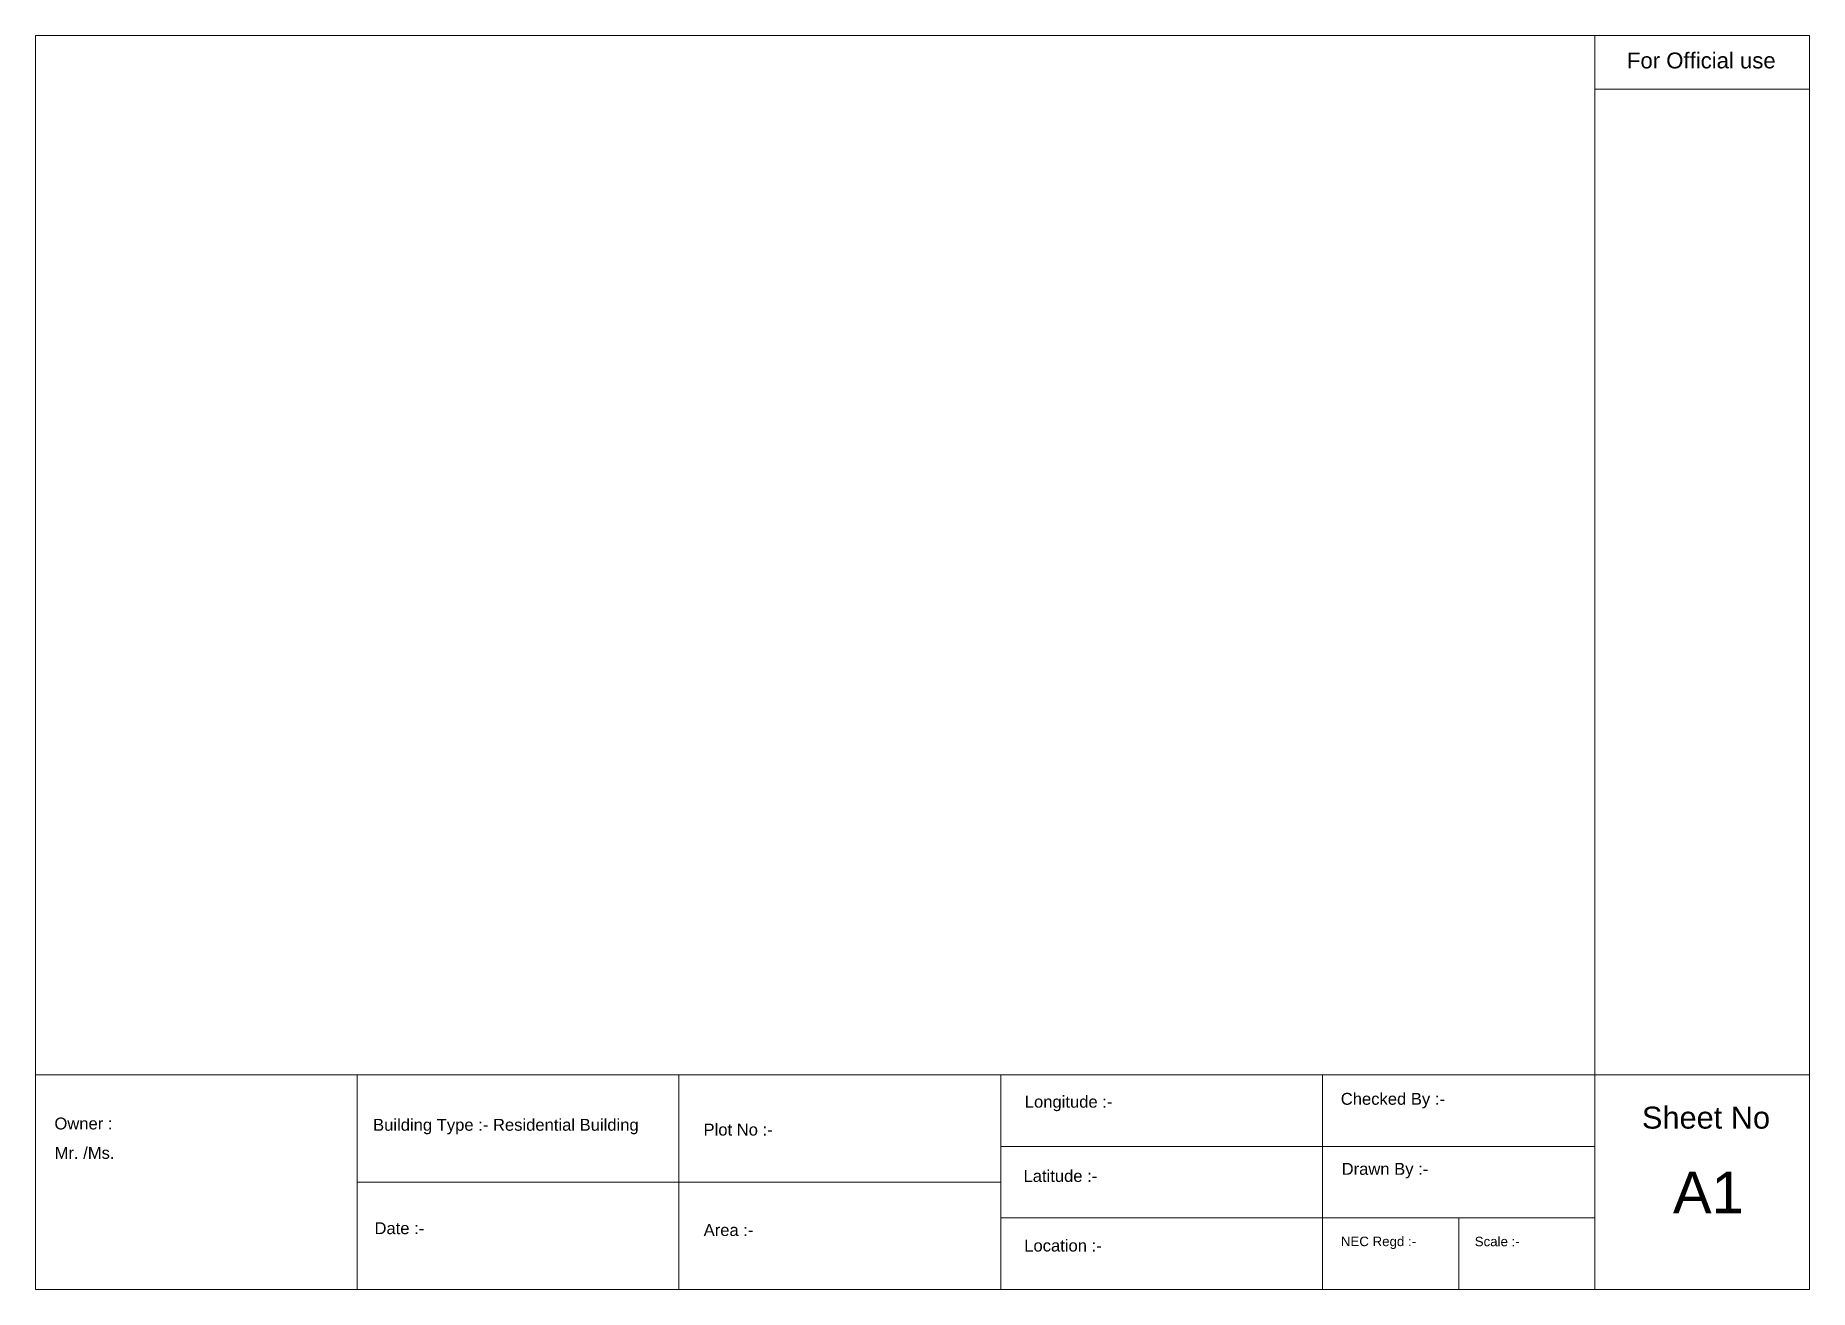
# Model space of a CAD drawing. Header units: inches. Extents: x 2970 to 17976, y 9207 to 14243.
# Drawn here: x 3854.62 to 3871.16, y 9207.05 to 9218.74 of the extents above; entities that cross this region are included whole.
import ezdxf

# ---------------------------------------------------------------- set-up
doc = ezdxf.new("R2010")
doc.units = ezdxf.units.IN
doc.layers.add('stairs', color=4, linetype='Continuous', lineweight=13)
doc.styles.get("Standard").update_dxf_attribs({"font": 'arial.ttf'})

msp = doc.modelspace()

# ---------------------------------------------------------------- texts
at = {"layer": 'stairs', "attachment_point": 1}
for s, width, gutter_width, insert, char_height in [('For Official use', 1.47687, 0.738, (3869.453, 9218.583), 0.14765), ('Longitude :-', 1.10765, 0.554, (3863.839, 9208.858), 0.11074), ('Checked By :- ', 1.10765, 0.554, (3866.785, 9208.885), 0.11074), ('Owner :', 1.10765, 0.554, (3854.792, 9208.655), 0.1107), ('Building Type :- Residential Building ', 2.87041, 0.554, (3857.763, 9208.643), 0.11074), ('Sheet No ', 1.34002, 0.0568, (3869.593, 9208.757), 0.2051), ('Plot No :-', 1.10765, 0.554, (3860.844, 9208.598), 0.1107), ('Mr. /Ms.', 1.10765, 0.554, (3854.794, 9208.381), 0.1107), ('Latitude :-', 1.10765, 0.554, (3863.827, 9208.166), 0.11074), ('Drawn By :-', 1.10765, 0.554, (3866.793, 9208.232), 0.11074), ('A1', 0.71576, 1.933, (3869.882, 9208.15), 0.3867), ('Date :-', 1.10765, 0.554, (3857.776, 9207.679), 0.1107), ('Area :-', 1.10765, 0.554, (3860.845, 9207.662), 0.1107), ('Location :-', 1.10765, 0.554, (3863.834, 9207.517), 0.11074), ('NEC Regd :-', 0.88612, 0.443, (3866.786, 9207.545), 0.08859), ('Scale :-', 0.88612, 0.443, (3868.034, 9207.544), 0.0886)]:
    msp.add_mtext_dynamic_manual_height_columns(s, width=width, gutter_width=gutter_width, heights=[0], dxfattribs=dict(at, insert=insert, char_height=char_height))

# ---------------------------------------------------------------- linework, layer by layer
at = {"layer": 'stairs'}
for p, q in [((3854.615, 9218.742), (3871.155, 9218.742)), ((3854.615, 9207.052), (3854.615, 9218.742)), ((3869.155, 9218.742), (3869.155, 9207.052)), ((3871.155, 9218.742), (3871.155, 9207.052)), ((3869.155, 9218.242), (3871.155, 9218.242)), ((3871.155, 9209.052), (3854.615, 9209.052)), ((3857.615, 9207.052), (3857.615, 9209.052)), ((3860.615, 9207.052), (3860.615, 9209.052)), ((3863.615, 9207.052), (3863.615, 9209.052)), ((3866.615, 9207.052), (3866.615, 9209.052)), ((3863.615, 9208.385), (3869.155, 9208.385)), ((3857.615, 9208.052), (3863.615, 9208.052)), ((3863.615, 9207.719), (3866.615, 9207.719)), ((3866.615, 9207.719), (3869.155, 9207.719)), ((3867.885, 9207.719), (3867.885, 9207.052)), ((3871.155, 9207.052), (3854.615, 9207.052))]:
    msp.add_line(p, q, dxfattribs=at)

msp.set_redraw_order([(e.dxf.handle, doc.entitydb.next_handle()) for e in msp.query("TEXT MTEXT ATTDEF DIMENSION ARC_DIMENSION")])  # texts and dimensions are drawn at this point

doc.saveas('drawing.dxf')
